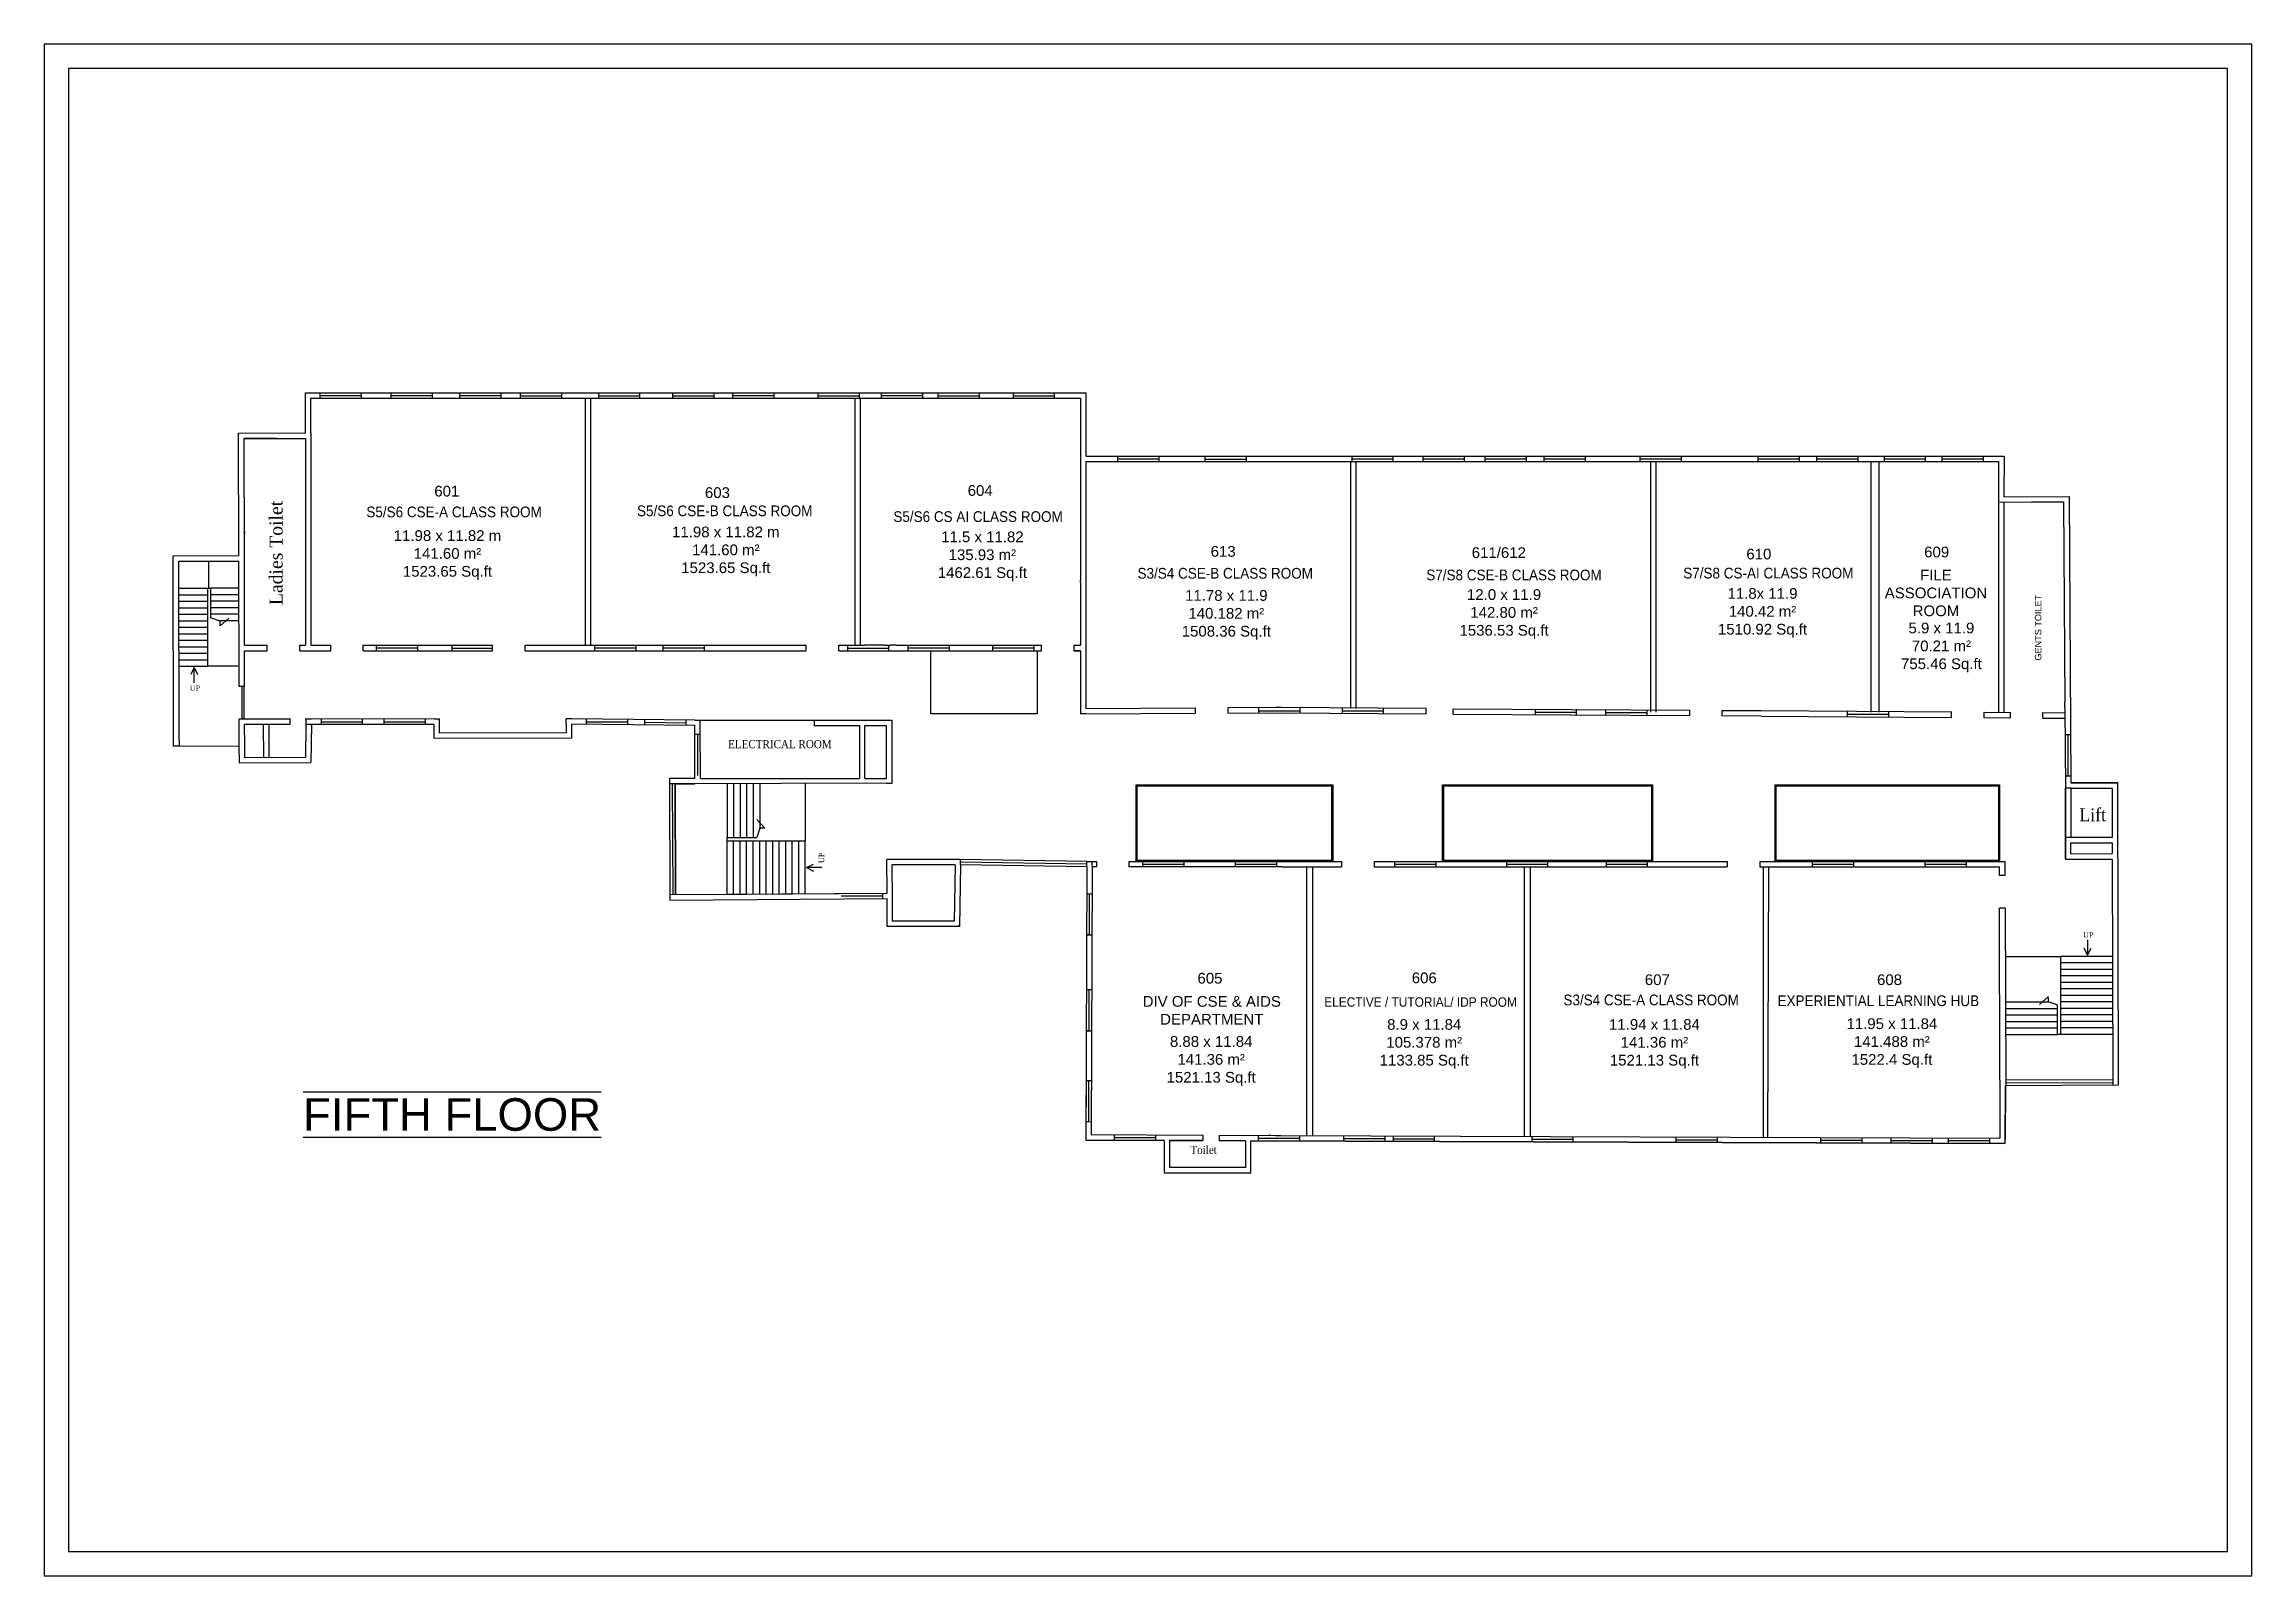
# Model space of a CAD drawing. Header units: metres. Extents: x 25 to 122, y -74 to 416.
# Drawn here: x 25.4 to 121.7, y 11.7 to 78.6 of the extents above; entities that cross this region are included whole.
import ezdxf

# ---------------------------------------------------------------- set-up
doc = ezdxf.new("R2010")
doc.units = ezdxf.units.M
doc.header["$MEASUREMENT"] = 0
doc.linetypes.add('HIDDEN', pattern=[0.375, 0.25, -0.125])
doc.styles.add('1MM', font='arial.ttf', dxfattribs={"height": 1000})
doc.styles.add('DUTCH', font='dutch.ttf')
doc.styles.add('ROMANT', font='arial.ttf', dxfattribs={"height": 2.5})

msp = doc.modelspace()

# ---------------------------------------------------------------- texts
at = {"linetype": 'Continuous', "ltscale": 0.1, "style": 'ROMANT', "width": 0.9}
for s, height, p in [('S5/S6 CSE-A CLASS ROOM', 0.46823, (39.417, 57.957)), ('S5/S6 CSE-B CLASS ROOM', 0.46823, (51.227, 58.004)), ('S5/S6 CS AI CLASS ROOM', 0.46823, (62.413, 57.752)), ('S3/S4 CSE-B CLASS ROOM', 0.46823, (73.067, 55.278)), ('S7/S8 CSE-B CLASS ROOM', 0.46823, (85.668, 55.203)), ('S7/S8 CS-AI CLASS ROOM', 0.46823, (96.88, 55.286)), ('ELECTIVE / TUTORIAL/ IDP ROOM', 0.41205, (81.215, 36.588, -0.18)), ('S3/S4 CSE-A CLASS ROOM', 0.46823, (91.652, 36.651)), ('EXPERIENTIAL LEARNING HUB', 0.46823, (100.992, 36.617))]:
    msp.add_text(s, height=height, dxfattribs=at).set_placement(p)
at = {"style": 'DUTCH', "width": 0.9}
for s, height, p in [('UP', 0.2367, (31.706, 50.389)), ('ELECTRICAL ROOM', 0.3551, (55.202, 47.876)), ('Lift', 0.5682, (114.168, 44.683)), ('UP', 0.2367, (114.326, 39.615)), ('Toilet', 0.3551, (75.372, 30.159))]:
    msp.add_text(s, height=height, dxfattribs=at).set_placement(p)
msp.add_text('UP', height=0.2367, rotation=90, dxfattribs=at).set_placement((59.396, 42.859))
at = {"linetype": 'Continuous', "ltscale": 0.1, "attachment_point": 1, "style": 'ROMANT'}
for s, width, gutter_width, heights, insert, char_height in [('601', 3.90614, 12.5, [-0.478], (42.381, 59.331), 0.4682), ('603', 3.90614, 12.5, [-0.478], (54.19, 59.267), 0.4682), ('604', 3.90614, 12.5, [-0.478], (65.656, 59.36), 0.4682), ('\\pxqc;{\\C0;11.98 x 11.82 m\\P141.60 m²\\P1523.65 Sq.ft}', 6.29239, 2.341, [-2.171], (39.809, 57.392), 0.46823), ('\\pxqc;{\\C0;11.98 x 11.82 m\\P141.60 m²\\P1523.65 Sq.ft}', 6.29239, 2.341, [-2.171], (51.955, 57.55), 0.46823), ('\\pxqc;{\\C0;11.5 x 11.82\\P135.93 m²\\P1462.61 Sq.ft}', 6.29239, 2.341, [-2.171], (63.15, 57.336), 0.46823), ('613', 3.90614, 12.5, [-0.478], (76.259, 56.702), 0.4682), ('611/612', 3.90614, 12.5, [-0.484], (87.65, 56.648), 0.4682), ('610', 3.90614, 12.5, [-0.478], (99.633, 56.586), 0.4682), ('609', 3.90614, 12.5, [-0.478], (107.393, 56.675), 0.4682), ('\\pxqc;FILE ASSOCIATION ROOM', 3.77438, 9.617, [-2.054], (106.02, 55.669), 0.46823), ('\\pxqc;{\\C0;11.78 x 11.9\\P140.182 m²\\P1508.36 Sq.ft}', 6.29239, 2.341, [-2.171], (73.795, 54.778), 0.46823), ('\\pxqc;{\\C0;12.0 x 11.9\\P142.80 m²\\P1536.53 Sq.ft}', 6.29239, 2.341, [-2.171], (85.915, 54.817), 0.46823), ('\\pxqc;{\\C0;11.8x 11.9\\P140.42 m²\\P1510.92 Sq.ft}', 6.29239, 2.341, [-2.171], (97.192, 54.865), 0.46823), ('\\pxqc;{\\C0;5.9 x 11.9\\P70.21 m²\\P755.46 Sq.ft}', 6.29239, 2.341, [-2.171], (104.999, 53.357), 0.46823), ('605', 3.90614, 12.5, [-0.478], (75.683, 38.068), 0.4682), ('606', 3.90614, 12.5, [-0.478], (85.034, 38.082), 0.4682), ('607', 3.90614, 12.5, [-0.478], (95.204, 38.003), 0.4682), ('608', 3.90614, 12.5, [-0.478], (105.335, 38.003), 0.4682), ('\\pxqc;{\\C0;DIV OF CSE & AIDS DEPARTMENT}', 6.29239, 2.341, [-1.257], (73.161, 37.055), 0.46823), ('\\pxqc;{\\C0;8.9 x 11.84\\P105.378 m²\\P1133.85 Sq.ft}', 6.29239, 2.341, [-2.171], (82.43, 36.05), 0.46823), ('\\pxqc;{\\C0;11.94 x 11.84\\P141.36 m²\\P1521.13 Sq.ft}', 6.29239, 2.341, [-2.171], (92.476, 36.05), 0.46823), ('\\pxqc;{\\C0;11.95 x 11.84\\P141.488 m²\\P1522.4 Sq.ft}', 6.29239, 2.341, [-2.171], (102.837, 36.082), 0.46823), ('\\pxqc;{\\C0;8.88 x 11.84\\P141.36 m²\\P1521.13 Sq.ft}', 6.29239, 2.341, [-2.171], (73.134, 35.304), 0.46823), ('{\\L\\OFIFTH FLOOR}', 30.38024, 11.837, [-1.989], (36.654, 32.594), 1.42038)]:
    msp.add_mtext_dynamic_manual_height_columns(s, width=width, gutter_width=gutter_width, heights=heights, dxfattribs=dict(at, insert=insert, char_height=char_height))
at = {"attachment_point": 1, "rotation": 90}
for s, heights, insert, char_height, style in [('Ladies Toilet', [-0.593], (35.192, 54.124, -49.265), 0.56815, 'DUTCH'), ('GENTS TOILET', [-0.294], (112.223, 51.703), 0.28408, '1MM')]:
    msp.add_mtext_dynamic_manual_height_columns(s, width=390.63284, gutter_width=9.469, heights=heights, dxfattribs=dict(at, insert=insert, char_height=char_height, style=style))

# ---------------------------------------------------------------- linework, layer by layer
at = {"linetype": 'Continuous', "ltscale": 0.1}
for p, q in [((36.756, 63.388), (70.817, 63.388)), ((36.76, 61.638), (36.756, 63.388)), ((36.756, 63.151), (36.757, 63.151)), ((36.993, 63.388), (36.993, 63.388)), ((36.993, 63.151), (53.787, 63.151)), ((36.997, 61.639), (36.993, 63.151)), ((37.393, 63.384), (37.393, 63.148)), ((37.393, 63.266), (39.192, 63.266)), ((39.192, 63.384), (39.192, 63.148)), ((40.485, 63.395), (40.485, 63.158)), ((40.485, 63.276), (42.284, 63.276)), ((42.284, 63.395), (42.284, 63.158)), ((43.486, 63.387), (43.486, 63.15)), ((43.486, 63.269), (45.285, 63.269)), ((45.285, 63.387), (45.285, 63.15)), ((46.135, 63.383), (46.135, 63.146)), ((46.135, 63.265), (47.935, 63.265)), ((47.935, 63.383), (47.935, 63.146)), ((48.96, 63.151), (48.96, 52.368, 49.344)), ((49.191, 63.151), (49.191, 52.368, 49.344)), ((49.542, 63.374), (49.542, 63.138)), ((49.542, 63.256), (51.341, 63.256)), ((51.341, 63.374), (51.341, 63.138)), ((52.777, 63.378), (52.777, 63.142)), ((52.777, 63.26), (54.576, 63.26)), ((53.787, 63.151), (54.023, 63.151)), ((54.023, 63.151), (62.302, 63.151, 0)), ((54.576, 63.378), (54.576, 63.142)), ((55.393, 63.396), (55.393, 63.16)), ((55.393, 63.278), (57.192, 63.278)), ((57.192, 63.396), (57.192, 63.16)), ((59.122, 63.378), (59.122, 63.142)), ((59.122, 63.26), (60.922, 63.26)), ((60.732, 63.151), (60.733, 52.368, 49.344)), ((60.922, 63.378), (60.922, 63.142)), ((60.962, 63.151), (60.964, 52.368, 49.344)), ((61.883, 63.391), (61.883, 63.155)), ((61.883, 63.273), (63.682, 63.273)), ((62.302, 63.151, 0), (62.538, 63.151, 0)), ((62.538, 63.151, 0), (70.58, 63.151, 0)), ((63.682, 63.391), (63.682, 63.155)), ((64.353, 63.382), (64.353, 63.145)), ((64.353, 63.264), (66.152, 63.264)), ((66.152, 63.382), (66.152, 63.145)), ((67.636, 63.374), (67.636, 63.137)), ((67.636, 63.255), (69.435, 63.255)), ((69.435, 63.374), (69.435, 63.137)), ((70.58, 63.151), (70.58, 60.63)), ((70.58, 63.151), (70.58, 55.209, 36.344)), ((70.817, 63.388), (70.817, 60.63)), ((33.844, 61.632), (36.76, 61.638)), ((33.856, 56.282), (33.844, 61.632)), ((34.082, 61.396), (36.76, 61.401)), ((34.093, 56.283), (34.082, 61.396)), ((35.49, 61.396), (34.082, 61.396)), ((35.49, 61.396), (34.082, 61.396)), ((36.76, 61.401, 1.229), (36.76, 52.368, 48.115)), ((36.997, 61.638), (36.997, 52.368, 48.115)), ((70.58, 60.63), (70.58, 55.209, 31.474)), ((70.817, 60.63), (110.878, 60.63)), ((70.817, 60.393), (110.641, 60.394)), ((70.817, 60.393), (70.817, 49.61, 49.344)), ((72.2, 60.624), (72.2, 60.388)), ((72.2, 60.506), (74, 60.506)), ((74, 60.624), (74, 60.388)), ((76.001, 60.611), (76.001, 60.374)), ((76.001, 60.492), (77.801, 60.492)), ((77.801, 60.611), (77.801, 60.374)), ((82.358, 60.393), (82.358, 49.61, 49.344)), ((82.411, 60.63), (82.411, 60.394)), ((82.411, 60.512), (84.21, 60.512)), ((82.598, 60.393), (82.598, 49.61, 49.344)), ((84.21, 60.63), (84.21, 60.394)), ((85.522, 60.63), (85.522, 60.394)), ((85.522, 60.512), (87.322, 60.512)), ((87.322, 60.63), (87.322, 60.394)), ((88.219, 60.63), (88.219, 60.394)), ((88.219, 60.512), (90.018, 60.512)), ((90.018, 60.63), (90.018, 60.394)), ((90.795, 60.631), (90.795, 60.394)), ((90.795, 60.512), (92.595, 60.512)), ((92.595, 60.631), (92.595, 60.394)), ((94.989, 60.631), (94.989, 60.394)), ((94.989, 60.512), (96.788, 60.512)), ((95.449, 60.393), (95.449, 49.452)), ((95.679, 60.393), (95.679, 49.452)), ((96.788, 60.631), (96.788, 60.394)), ((100.137, 60.631), (100.137, 60.394)), ((100.137, 60.512), (101.936, 60.512)), ((101.936, 60.631), (101.936, 60.394)), ((102.696, 60.631), (102.696, 60.394)), ((102.696, 60.512), (104.495, 60.512)), ((104.495, 60.631), (104.495, 60.394)), ((105.066, 60.394), (105.066, 49.452)), ((105.408, 60.394), (105.408, 49.452)), ((105.642, 60.631), (105.642, 60.394)), ((105.642, 60.512), (107.442, 60.512)), ((107.442, 60.631), (107.442, 60.394)), ((108.168, 60.631), (108.168, 60.394)), ((108.168, 60.512), (109.967, 60.512)), ((109.967, 60.631), (109.967, 60.394)), ((110.877, 60.394), (110.878, 60.394)), ((110.635, 58.625), (110.635, 49.452)), ((110.872, 58.625), (110.872, 49.451)), ((112.07, 58.625), (113.478, 58.625)), ((34.094, 57.324), (34.094, 57.229)), ((30.99, 56.276), (33.856, 56.282)), ((31.008, 47.968), (30.99, 56.276)), ((31.228, 56.04), (33.856, 56.046)), ((31.244, 48.205), (31.228, 56.04)), ((33.856, 56.282), (33.856, 56.282)), ((33.866, 50.567, 67.947), (33.856, 56.046, 2.814)), ((34.099, 52.368, 46.534), (34.093, 56.283)), ((70.58, 55.114, 47.969), (70.58, 55.209, 36.344)), ((70.58, 55.114, 32.024), (70.58, 52.368, 47.969)), ((70.58, 55.114, 36.777), (70.58, 52.368, 49.344)), ((34.099, 52.368, 49.344), (35.093, 52.368, 49.344)), ((34.099, 52.368, 46.534), (34.81, 52.368, 46.534)), ((34.1, 52.132, 49.344), (35.093, 52.132, 0)), ((34.105, 50.567, 75.21), (34.105, 52.132, 49.344)), ((35.093, 52.132), (35.093, 52.368, 49.344)), ((36.513, 52.368, 49.344), (36.76, 52.368, 49.344)), ((36.513, 52.132), (36.513, 52.368, 49.344)), ((36.513, 52.132, 0), (37.863, 52.132, 49.344)), ((36.997, 52.368, 49.344), (37.863, 52.368, 49.344)), ((37.863, 52.132, 49.344), (37.863, 52.368, 49.344)), ((39.283, 52.132, 49.344), (39.283, 52.368, 49.344)), ((39.283, 52.368, 49.344), (44.922, 52.368, 49.344)), ((39.283, 52.132, 49.344), (44.922, 52.132, 49.344)), ((39.851, 52.372), (39.851, 52.135)), ((39.851, 52.254), (41.65, 52.254)), ((41.65, 52.372), (41.65, 52.135)), ((43.141, 52.368, 49.344), (43.143, 52.132)), ((43.143, 52.243), (44.922, 52.243, 49.344)), ((44.922, 52.132, 49.344), (44.922, 52.368, 49.344)), ((46.342, 52.132, 49.344), (46.342, 52.368, 49.344)), ((46.342, 52.368, 49.344), (52.084, 52.368, 49.344)), ((46.342, 52.132, 49.344), (52.123, 52.132, 49.344)), ((49.372, 52.369), (49.372, 52.132)), ((49.372, 52.25), (51.172, 52.25)), ((51.172, 52.369), (51.172, 52.132)), ((52.084, 52.368, 49.344), (58.612, 52.368, 49.344)), ((52.123, 52.132, 49.344), (53.465, 52.132, 49.344)), ((52.352, 52.368, 2.697), (52.352, 52.132, 49.344)), ((52.352, 52.264), (54.151, 52.264)), ((53.465, 52.132, 49.344), (58.612, 52.132, 49.344)), ((53.504, 52.368, 49.344), (53.788, 52.368, 49.344)), ((54.151, 52.368), (54.151, 52.132, 49.344)), ((58.612, 52.132, 49.344), (58.612, 52.368, 49.344)), ((60.032, 52.368, 49.344), (61.164, 52.369, 49.344)), ((60.032, 52.132, 49.344), (60.032, 52.368, 49.344)), ((60.032, 52.132, 49.344), (61.186, 52.132, 49.344)), ((60.407, 52.357), (60.407, 52.121)), ((60.407, 52.239), (62.206, 52.239)), ((61.186, 52.368, 49.344), (61.164, 52.369, 49.344)), ((62.018, 52.368, 49.344), (61.186, 52.368, 49.344)), ((61.186, 52.132, 49.344), (61.978, 52.132, 49.344)), ((61.978, 52.132, 49.344), (68.876, 52.132, 47.969)), ((62.018, 52.368, 49.344), (62.302, 52.368, 49.344)), ((62.206, 52.357), (62.206, 52.121)), ((62.538, 52.368, 49.344), (62.302, 52.368, 49.344)), ((62.538, 52.368, 49.344), (65.845, 52.368, 49.344)), ((63.048, 52.378), (63.048, 52.141)), ((63.048, 52.259), (64.847, 52.259)), ((64.847, 52.378), (64.847, 52.141)), ((65.845, 52.368, 49.344), (65.94, 52.368, 49.344)), ((65.94, 52.368, 49.344), (68.876, 52.368, 49.344)), ((66.738, 52.368), (66.738, 52.132)), ((66.738, 52.25), (68.537, 52.25)), ((68.537, 52.368), (68.537, 52.132)), ((68.876, 52.132, 47.969), (68.876, 52.368, 49.344)), ((70.296, 52.368, 49.344), (70.58, 52.368, 49.344)), ((70.296, 52.132, 47.969), (70.296, 52.368, 49.344)), ((70.296, 52.132, 47.969), (70.58, 52.132, 49.344)), ((70.58, 52.132, 47.969), (70.296, 52.132, 47.969)), ((70.58, 52.132, 47.969), (70.58, 49.373, 47.969)), ((31.904, 51.399), (31.752, 51.092)), ((31.904, 50.722), (31.904, 51.399)), ((31.904, 51.399), (32.055, 51.092)), ((34.105, 50.567, 98.687), (33.866, 50.567, 98.687)), ((33.985, 50.567, 98.687), (33.985, 49.146, 98.687)), ((34.08, 49.146, 98.687), (34.08, 50.567, 98.687)), ((33.87, 47.981, 98.687), (33.87, 49.146, 98.687)), ((34.105, 49.146, 98.687), (33.87, 49.146, 98.687)), ((36.113, 49.146, 98.687), (34.105, 49.146, 98.687)), ((36.073, 49.146, 98.718), (36.073, 48.908, 98.718)), ((37.018, 49.146, 98.687), (36.744, 49.146, 98.687)), ((36.784, 48.914, 98.718), (36.784, 49.146, 98.718)), ((42.375, 49.152, 98.687), (37.018, 49.146, 98.687)), ((37.441, 49.147), (37.441, 48.91)), ((39.24, 49.147), (39.24, 48.91)), ((40.177, 49.15), (40.177, 48.913)), ((41.976, 49.15), (41.976, 48.913)), ((42.375, 49.152, 98.687), (42.612, 49.152, 98.687)), ((42.612, 48.915, 98.687), (42.612, 49.152, 98.687)), ((48.376, 49.158, 98.687), (48.137, 49.158, 98.687)), ((48.137, 48.915, 98.687), (48.137, 49.158, 98.687)), ((53.75, 49.1, 98.687), (48.376, 49.158, 98.687)), ((49.015, 49.151), (49.015, 48.914)), ((50.814, 49.151), (50.814, 48.914)), ((70.818, 49.373, 49.344), (70.58, 49.373, 49.344)), ((70.817, 49.61, 49.344), (75.599, 49.639, 43.819)), ((70.818, 49.373, 49.344), (75.599, 49.402, 43.819)), ((75.599, 49.402, -0.017), (75.599, 49.639, 1.358)), ((77.019, 49.648, 42.179), (79.095, 49.66, 39.78)), ((77.019, 49.405), (77.019, 49.648, 1.408)), ((77.019, 49.411, 42.178), (79.33, 49.425, 39.507)), ((78.352, 49.63, 25.466), (78.352, 49.394, 25.466)), ((78.352, 49.512, 25.466), (80.151, 49.512, 25.466)), ((79.095, 49.66, 39.78), (79.332, 49.662, 39.507)), ((79.33, 49.425, 39.507), (85.662, 49.381, 32.192)), ((79.332, 49.662, 39.507), (85.662, 49.616, -40.712)), ((80.151, 49.63, 25.466), (80.151, 49.394, 25.466)), ((81.99, 49.63, 25.466), (81.99, 49.394, 25.466)), ((81.99, 49.512, 25.466), (83.789, 49.512, 25.466)), ((83.789, 49.63, 25.466), (83.789, 49.394, 25.466)), ((85.662, 49.379, -42.087), (85.662, 49.616, -40.712)), ((86.843, 49.599, 29.153), (97.16, 49.537, 18.909)), ((86.843, 49.354, -42.234), (86.843, 49.599, -40.81)), ((86.843, 49.354, 27.736), (97.16, 49.3, 18.908)), ((90.412, 49.572, 15.736), (90.412, 49.335, 15.736)), ((90.412, 49.453, 15.736), (92.211, 49.453, 15.736)), ((92.211, 49.572, 15.736), (92.211, 49.335, 15.736)), ((93.488, 49.55, 12.183), (93.488, 49.313, 12.183)), ((93.488, 49.432, 12.183), (95.287, 49.432, 12.183)), ((95.287, 49.55, 12.183), (95.287, 49.313, 12.183)), ((97.16, 49.29, 0), (97.16, 49.537, 1.432)), ((98.581, 49.527, 17.269), (100.292, 49.515, 15.291)), ((98.581, 49.29), (98.581, 49.527, 1.375)), ((100.292, 49.278, -28.545), (98.581, 49.29)), ((100.292, 49.515, 15.291), (108.589, 49.457, 5.706)), ((100.292, 49.278, -28.545), (108.589, 49.22, 5.704)), ((104.033, 49.476), (104.033, 49.24)), ((104.033, 49.358), (105.832, 49.358)), ((105.832, 49.476), (105.832, 49.24)), ((108.589, 49.202, -38.131), (108.589, 49.457, -36.649)), ((110.01, 49.447, 4.065), (111.155, 49.439, 2.741)), ((110.01, 49.205, -38.114), (110.01, 49.447, -36.706)), ((110.01, 49.211, 4.063), (111.155, 49.203, 2.739)), ((111.155, 49.203, -48.91), (111.155, 49.439, 0.435)), ((112.576, 49.429, 1.1), (113.528, 49.423)), ((112.576, 49.193, -50.978), (112.576, 49.429, -1.633)), ((112.576, 49.193, 1.098), (113.526, 49.186)), ((113.532, 49.631), (113.53, 49.868)), ((31.244, 48.205, 98.687), (31.246, 47.968, 98.687)), ((36.073, 48.908, 83.175), (34.105, 48.903, 50.869)), ((34.107, 47.982, 98.687), (34.105, 48.903, 50.869)), ((34.92, 48.906), (34.927, 47.459, 98.687)), ((35.157, 48.906), (35.164, 47.46, 98.687)), ((36.782, 48.914, 98.687), (36.757, 47.468, 98.687)), ((37.019, 48.91, 98.687), (36.782, 48.909, 94.801)), ((37.019, 48.91, 98.687), (36.99, 47.252, 98.687)), ((37.012, 48.888, 98.687), (37.019, 48.91, 98.687)), ((42.375, 48.915, 98.687), (37.019, 48.91, 98.687)), ((37.441, 49.028), (39.24, 49.028)), ((40.177, 49.031), (41.976, 49.031)), ((42.376, 48.3, 98.687), (42.375, 48.915, 98.687)), ((48.374, 48.306, 98.687), (42.376, 48.3, 98.687)), ((42.612, 48.537, 98.687), (42.612, 48.915, 98.687)), ((48.137, 48.543, 98.687), (42.612, 48.537, 98.687)), ((48.137, 48.921, 98.687), (48.137, 48.543, 98.687)), ((53.748, 48.863, 98.687), (48.373, 48.921, 98.687)), ((48.373, 48.921, 98.687), (48.374, 48.306, 98.687)), ((49.015, 49.033), (50.814, 49.033)), ((51.558, 49.129, 98.687), (51.558, 48.892, 98.687)), ((51.558, 49.011, 98.687), (53.357, 48.986, 98.687)), ((53.357, 49.104, 98.687), (53.357, 48.867, 98.687)), ((53.755, 46.555, 98.687), (53.748, 48.863, 98.687)), ((53.75, 49.1, 98.687), (62.355, 49.1)), ((53.756, 48.486), (53.993, 48.486)), ((53.874, 46.687), (53.874, 48.486)), ((53.984, 48.864, 98.687), (53.984, 49.1, 98.687)), ((53.992, 46.556, 98.687), (53.984, 48.864, 98.687)), ((58.956, 49.1, 98.687), (58.956, 48.864, 98.687)), ((58.956, 48.864, 98.687), (60.934, 48.864, 98.687)), ((60.934, 48.864, 98.687), (60.934, 46.556, 98.687)), ((61.171, 48.864, 98.687), (62.118, 48.864, 98.687)), ((61.171, 46.556, -1.212), (61.171, 48.864, 98.687)), ((62.118, 46.556, -1.212), (62.118, 48.864, 98.687)), ((62.355, 46.584), (62.355, 49.1)), ((113.551, 48.475), (113.788, 48.475)), ((113.669, 46.676), (113.669, 48.475)), ((31.008, 47.968), (33.87, 47.981, 98.687)), ((31.246, 47.968, 98.687), (31.008, 47.968, 98.687)), ((33.874, 47.217, 98.687), (33.87, 47.981, 98.687)), ((36.994, 47.232, 98.687), (33.874, 47.217, 98.687)), ((34.11, 47.455, 98.687), (34.107, 47.982, 98.687)), ((36.757, 47.468, 98.687), (34.11, 47.455, 98.687)), ((52.886, 46.315), (52.649, 46.314)), ((52.767, 46.315), (52.784, 41.481)), ((52.886, 46.315, 98.687), (53.756, 46.318, 98.687)), ((52.902, 41.481, 98.687), (52.886, 46.315, 98.687)), ((53.992, 46.556, 98.687), (60.934, 46.556, 98.687)), ((61.171, 46.556, 98.687), (62.118, 46.556, 98.687)), ((62.119, 46.346), (62.355, 46.347)), ((113.551, 46.676), (113.788, 46.676)), ((113.551, 46.129), (113.551, 43.031)), ((113.788, 46.129), (113.551, 46.129)), ((113.553, 46.129), (113.553, 43.031)), ((113.788, 46.129), (113.793, 43.978)), ((113.79, 46.129), (113.795, 43.978)), ((113.793, 43.978), (113.551, 43.977)), ((115.601, 43.982), (113.795, 43.978)), ((113.797, 43.741), (115.601, 43.746)), ((113.797, 43.268), (113.797, 43.741)), ((58.618, 42.665), (58.926, 42.817)), ((59.295, 42.665), (58.618, 42.665)), ((58.618, 42.665), (58.926, 42.514)), ((62.367, 43.013), (62.13, 43.012)), ((65.348, 43.023, 98.687), (62.367, 43.013)), ((65.107, 42.79, 98.687), (62.367, 42.781)), ((65.107, 42.79, 98.687), (65.062, 40.326, 8.504)), ((65.344, 42.786, 98.687), (65.294, 40.09)), ((65.344, 42.786, 98.687), (65.348, 43.023, 98.687)), ((70.852, 42.693), (65.344, 42.786, 98.687)), ((70.852, 42.812), (65.346, 42.904, 98.687)), ((70.856, 42.93), (65.348, 43.023, 98.687)), ((70.852, 42.693), (70.811, 30.768)), ((70.852, 42.693), (70.852, 42.931)), ((70.856, 42.93), (71.089, 42.93)), ((71.089, 42.692), (71.049, 31.004)), ((71.089, 42.692), (71.089, 42.93)), ((71.089, 42.93), (71.271, 42.93)), ((71.271, 42.693), (71.089, 42.693)), ((71.271, 42.93), (71.271, 42.693)), ((72.691, 42.93), (79.131, 42.93)), ((72.691, 42.93), (72.691, 42.693)), ((79.367, 42.693), (72.691, 42.693)), ((73.285, 42.93), (73.285, 42.693)), ((73.285, 42.811), (75.084, 42.811)), ((75.084, 42.93), (75.084, 42.693)), ((77.332, 42.93), (77.332, 42.693)), ((77.332, 42.811), (79.131, 42.811)), ((79.131, 42.93), (81.968, 42.93)), ((79.131, 42.93), (79.131, 42.693)), ((79.368, 42.693), (79.367, 42.693)), ((79.368, 42.693), (81.968, 42.693)), ((80.459, 30.965, -0.388), (80.459, 42.693, 0.007)), ((80.696, 42.693), (80.696, 30.964)), ((81.968, 42.93), (81.968, 42.693)), ((83.389, 42.93), (98.794, 42.93)), ((83.389, 42.93), (83.389, 42.693)), ((83.389, 42.693), (98.794, 42.693)), ((83.832, 42.693), (84.069, 42.693)), ((84.282, 42.93), (84.282, 42.693)), ((84.282, 42.811), (86.081, 42.811)), ((86.081, 42.93), (86.081, 42.693)), ((89.162, 42.93), (89.162, 42.693)), ((89.162, 42.811), (90.961, 42.811)), ((89.959, 30.923, 53.778), (89.958, 42.675, -0.001)), ((90.205, 42.693), (90.205, 30.94)), ((90.961, 42.93), (90.961, 42.693)), ((93.511, 42.93), (93.511, 42.693)), ((93.511, 42.811), (95.31, 42.811)), ((95.31, 42.93), (95.31, 42.693)), ((98.794, 42.93), (98.794, 42.693)), ((100.215, 42.93), (110.915, 42.93)), ((100.215, 42.93), (100.215, 42.693)), ((100.226, 42.693), (100.215, 42.693)), ((100.226, 42.693), (110.68, 42.693)), ((100.367, 42.693), (100.367, 30.894)), ((100.565, 30.893), (100.61, 42.693)), ((102.504, 42.932), (102.504, 42.695)), ((102.504, 42.813), (104.304, 42.813)), ((104.304, 42.932), (104.304, 42.695)), ((107.428, 42.93), (107.428, 42.693)), ((107.428, 42.808), (109.225, 42.808)), ((109.225, 42.93), (109.225, 42.693)), ((110.68, 42.311), (110.68, 42.693)), ((110.915, 42.93), (110.917, 42.311)), ((113.553, 43.031), (115.602, 43.036)), ((113.797, 43.268), (115.602, 43.272)), ((52.902, 41.481), (52.665, 41.48)), ((52.902, 41.481, 98.687), (62.135, 41.546)), ((53.961, 41.488), (62.064, 41.545, 0.758)), ((60.142, 41.426, 2.065), (61.942, 41.426, 2.065)), ((61.942, 41.544, 2.065), (61.942, 41.308, 2.065)), ((62.374, 40.326), (62.371, 41.546)), ((70.848, 41.52), (71.085, 41.52)), ((70.966, 39.721), (70.966, 41.52)), ((110.917, 42.311), (110.68, 42.311)), ((62.138, 40.09), (62.135, 41.309)), ((110.7, 33.377), (110.684, 40.89)), ((110.924, 40.89), (110.684, 40.89)), ((110.924, 40.89), (110.958, 33.378)), ((65.294, 40.09), (62.138, 40.09)), ((65.062, 40.326), (62.374, 40.326)), ((65.294, 40.09), (65.294, 40.184)), ((70.966, 39.721), (70.847, 39.72, 98.687)), ((70.847, 39.72, 98.687), (71.084, 39.721, 98.687)), ((114.52, 39.515), (114.52, 38.838)), ((114.52, 38.838), (114.369, 39.145)), ((114.52, 38.838), (114.672, 39.145)), ((70.834, 37.34), (71.07, 37.34)), ((70.952, 35.541), (70.952, 37.34)), ((70.952, 35.541), (70.833, 35.54, 98.687)), ((70.833, 35.54, 98.687), (71.069, 35.541, 98.687)), ((70.821, 33.623), (70.81, 30.768)), ((70.82, 33.37), (71.057, 33.37)), ((70.938, 31.571), (70.938, 33.37)), ((110.928, 30.615), (110.936, 33.142)), ((110.958, 33.378), (110.959, 33.142)), ((110.958, 33.26), (115.626, 33.281)), ((115.626, 33.399), (115.627, 33.163)), ((70.811, 31.005), (70.812, 31.005)), ((70.938, 31.571), (70.819, 31.57, 98.687)), ((70.819, 31.57, 98.687), (71.056, 31.571, 98.687)), ((71.049, 31.004), (75.92, 30.985)), ((72.045, 30.993), (72.045, 30.756)), ((72.045, 30.875), (73.844, 30.875)), ((73.844, 30.993), (73.844, 30.756)), ((75.92, 30.985), (75.92, 30.748)), ((76.63, 30.982), (79.086, 30.973)), ((76.63, 30.982), (76.63, 30.743)), ((78.337, 30.969), (78.337, 30.732)), ((78.337, 30.851), (80.137, 30.851)), ((78.831, 31.013), (78.831, 30.974)), ((79.086, 30.973), (79.323, 30.972)), ((79.323, 30.972), (110.692, 30.853)), ((80.137, 30.969), (80.137, 30.732)), ((82.06, 30.955), (82.06, 30.718)), ((82.06, 30.837), (83.859, 30.837)), ((83.859, 30.955), (83.859, 30.718)), ((84.219, 30.947), (84.219, 30.71)), ((84.219, 30.828), (86.018, 30.828)), ((86.018, 30.947), (86.018, 30.71)), ((90.268, 30.924), (90.268, 30.687)), ((92.067, 30.924), (92.067, 30.687)), ((96.555, 30.9), (96.555, 30.663)), ((98.354, 30.9), (98.354, 30.663)), ((102.867, 30.876), (102.867, 30.639)), ((104.666, 30.876), (104.666, 30.639)), ((105.94, 30.864), (105.94, 30.627)), ((107.739, 30.864), (107.739, 30.627)), ((108.444, 30.864), (108.444, 30.627)), ((110.243, 30.864), (110.243, 30.627)), ((110.928, 30.852), (110.928, 30.852)), ((70.81, 30.768), (74.227, 30.755)), ((74.227, 30.755), (70.811, 30.768)), ((74.227, 30.755), (74.227, 29.343)), ((75.92, 30.748), (74.464, 30.754)), ((74.464, 30.754), (75.92, 30.748)), ((74.464, 30.754), (74.464, 29.579)), ((77.778, 30.741), (76.63, 30.746)), ((76.63, 30.746), (77.778, 30.741)), ((77.778, 30.741), (77.778, 29.573)), ((110.928, 30.615), (78.015, 30.74)), ((78.015, 30.74), (110.928, 30.615)), ((78.015, 29.343), (78.015, 30.74)), ((90.268, 30.805), (92.067, 30.805)), ((96.555, 30.782), (98.354, 30.782)), ((102.867, 30.758), (104.666, 30.758)), ((105.94, 30.746), (107.739, 30.746)), ((108.444, 30.746), (110.243, 30.746)), ((74.227, 29.343), (78.015, 29.343)), ((74.464, 29.579), (77.778, 29.579))]:
    msp.add_line(p, q, dxfattribs=at)
at = {"linetype": 'HIDDEN', "ltscale": 950}
for p, q in [((32.542, 54.859), (32.542, 56.043)), ((33.031, 53.425), (32.62, 53.568)), ((33.409, 53.558), (33.031, 53.215)), ((33.031, 53.215), (33.031, 53.439)), ((56.593, 44.383), (56.45, 43.972)), ((56.46, 44.761), (56.803, 44.383)), ((56.803, 44.383), (56.579, 44.383)), ((112.424, 36.679), (112.803, 37.022)), ((112.803, 37.022), (112.803, 36.798)), ((112.803, 36.812), (113.213, 36.669))]:
    msp.add_line(p, q, dxfattribs=at)
at = {"linetype": 'Continuous', "ltscale": 0.1}
for points in [[(25.357, 11.741), (121.69, 11.741), (121.69, 78.613), (25.357, 78.613)], [(26.418, 12.802), (120.63, 12.802), (120.63, 77.553), (26.418, 77.553)], [(81.586, 42.93), (73.001, 42.93), (73.001, 46.277), (81.586, 46.277)], [(95.543, 42.93), (86.378, 42.93), (86.378, 46.277), (95.543, 46.277)], [(110.679, 42.93), (100.885, 42.93), (100.885, 46.277), (110.679, 46.277)], [(81.538, 42.977), (73.048, 42.977), (73.048, 46.229), (81.538, 46.229)], [(95.496, 42.977), (86.426, 42.977), (86.426, 46.229), (95.496, 46.229)], [(110.632, 42.977), (100.933, 42.977), (100.933, 46.229), (110.632, 46.229)]]:
    msp.add_lwpolyline(points, close=True, dxfattribs=at)
for points in [[(110.641, 60.394), (110.635, 58.616), (113.478, 58.625), (113.53, 49.868)], [(110.641, 60.631), (110.641, 60.63)], [(110.878, 60.63), (110.873, 58.853), (113.713, 58.863), (113.788, 46.366), (115.831, 46.37), (115.863, 33.164), (110.936, 33.142), (110.928, 30.796)], [(32.478, 54.859), (32.478, 51.45)], [(32.62, 54.859), (32.62, 53.568)], [(31.234, 53.155), (32.478, 53.155)], [(31.234, 52.871), (32.478, 52.871)], [(31.235, 52.587), (32.478, 52.587)], [(31.236, 52.302), (32.478, 52.302)], [(31.236, 52.018), (32.478, 52.018)], [(31.237, 51.734), (32.478, 51.734)], [(31.238, 51.45), (32.478, 51.45)], [(33.804, 51.45), (32.478, 51.45)], [(113.532, 49.631), (113.553, 46.129)], [(53.755, 46.555), (52.648, 46.551), (52.666, 41.243), (62.135, 41.309)], [(62.119, 46.346), (52.886, 46.315), (52.902, 41.481), (62.135, 41.546), (62.13, 43.012)], [(58.568, 46.334), (58.568, 43.83)], [(62.355, 46.347), (62.355, 46.584)], [(113.788, 46.377), (115.831, 46.382), (115.863, 33.164), (110.936, 33.142)], [(113.79, 46.129), (115.595, 46.133), (115.6, 43.982)], [(55.159, 43.972), (56.45, 43.972)], [(55.159, 43.83), (58.568, 43.83)], [(56.863, 41.509), (56.863, 43.83)], [(57.147, 41.511), (57.147, 43.83)], [(57.431, 41.513), (57.431, 43.83)], [(57.715, 41.515), (57.715, 43.83)], [(57.999, 41.517), (57.999, 43.83)], [(58.283, 41.519), (58.283, 43.83)], [(58.568, 41.521), (58.568, 43.83)], [(115.601, 43.746), (115.602, 43.272)], [(62.372, 41.311), (62.372, 41.311), (62.367, 42.781)], [(115.602, 43.036), (115.626, 33.399), (110.958, 33.378)], [(110.933, 38.787), (113.355, 38.787)], [(113.355, 35.378), (113.355, 38.787)], [(115.613, 38.787), (113.355, 38.787)], [(115.613, 38.503), (113.355, 38.503)], [(115.614, 38.219), (113.355, 38.219)], [(115.615, 37.935), (113.355, 37.935)], [(115.615, 37.651), (113.355, 37.651)], [(113.213, 35.378), (113.213, 36.669)], [(115.616, 37.366), (113.355, 37.366)], [(115.617, 37.082), (113.355, 37.082)], [(110.7, 33.377), (110.692, 30.853)]]:
    msp.add_lwpolyline(points, dxfattribs=at)
at = {"linetype": 'HIDDEN', "ltscale": 950}
for points in [[(31.23, 54.859), (32.62, 54.859)], [(31.231, 54.575), (32.478, 54.575)], [(31.231, 54.291), (32.478, 54.291)], [(31.232, 54.007), (32.478, 54.007)], [(33.858, 54.859), (32.62, 54.859)], [(33.859, 54.575), (32.62, 54.575)], [(33.859, 54.291), (32.62, 54.291)], [(33.86, 54.007), (32.62, 54.007)], [(31.233, 53.723), (32.478, 53.723)], [(31.233, 53.439), (32.478, 53.439)], [(33.86, 53.723), (32.62, 53.723)], [(33.861, 53.439), (32.991, 53.439)], [(55.159, 46.323), (55.159, 43.972)], [(55.443, 46.324), (55.443, 43.972)], [(55.727, 46.325), (55.727, 43.972)], [(56.011, 46.326), (56.011, 43.972)], [(56.295, 46.327), (56.295, 43.972)], [(56.579, 46.328), (56.579, 44.343)], [(55.159, 41.497), (55.159, 43.972)], [(55.443, 41.499), (55.443, 43.83)], [(55.727, 41.501), (55.727, 43.83)], [(56.011, 41.503), (56.011, 43.83)], [(56.295, 41.505), (56.295, 43.83)], [(56.579, 41.507), (56.579, 43.83)], [(110.942, 36.798), (112.843, 36.798)], [(115.617, 36.798), (113.355, 36.798)], [(110.943, 36.514), (113.213, 36.514)], [(110.945, 36.23), (113.213, 36.23)], [(110.946, 35.946), (113.213, 35.946)], [(110.947, 35.662), (113.213, 35.662)], [(115.618, 36.514), (113.355, 36.514)], [(115.619, 36.23), (113.355, 36.23)], [(115.619, 35.946), (113.355, 35.946)], [(115.62, 35.662), (113.355, 35.662)], [(110.949, 35.378), (113.213, 35.378)], [(115.621, 35.378), (113.213, 35.378)]]:
    msp.add_lwpolyline(points, dxfattribs=at)
at = {"linetype": 'Continuous', "ltscale": 0.1}
msp.add_polyline3d([(68.686, 52.132, 47.969), (68.686, 49.373, 47.969), (64.049, 49.373, 47.969), (64.049, 52.132, 49.344)], close=True, dxfattribs=at)

msp.set_redraw_order([(e.dxf.handle, doc.entitydb.next_handle()) for e in msp.query("TEXT MTEXT ATTDEF DIMENSION ARC_DIMENSION")])  # texts and dimensions are drawn at this point

doc.saveas('drawing.dxf')
